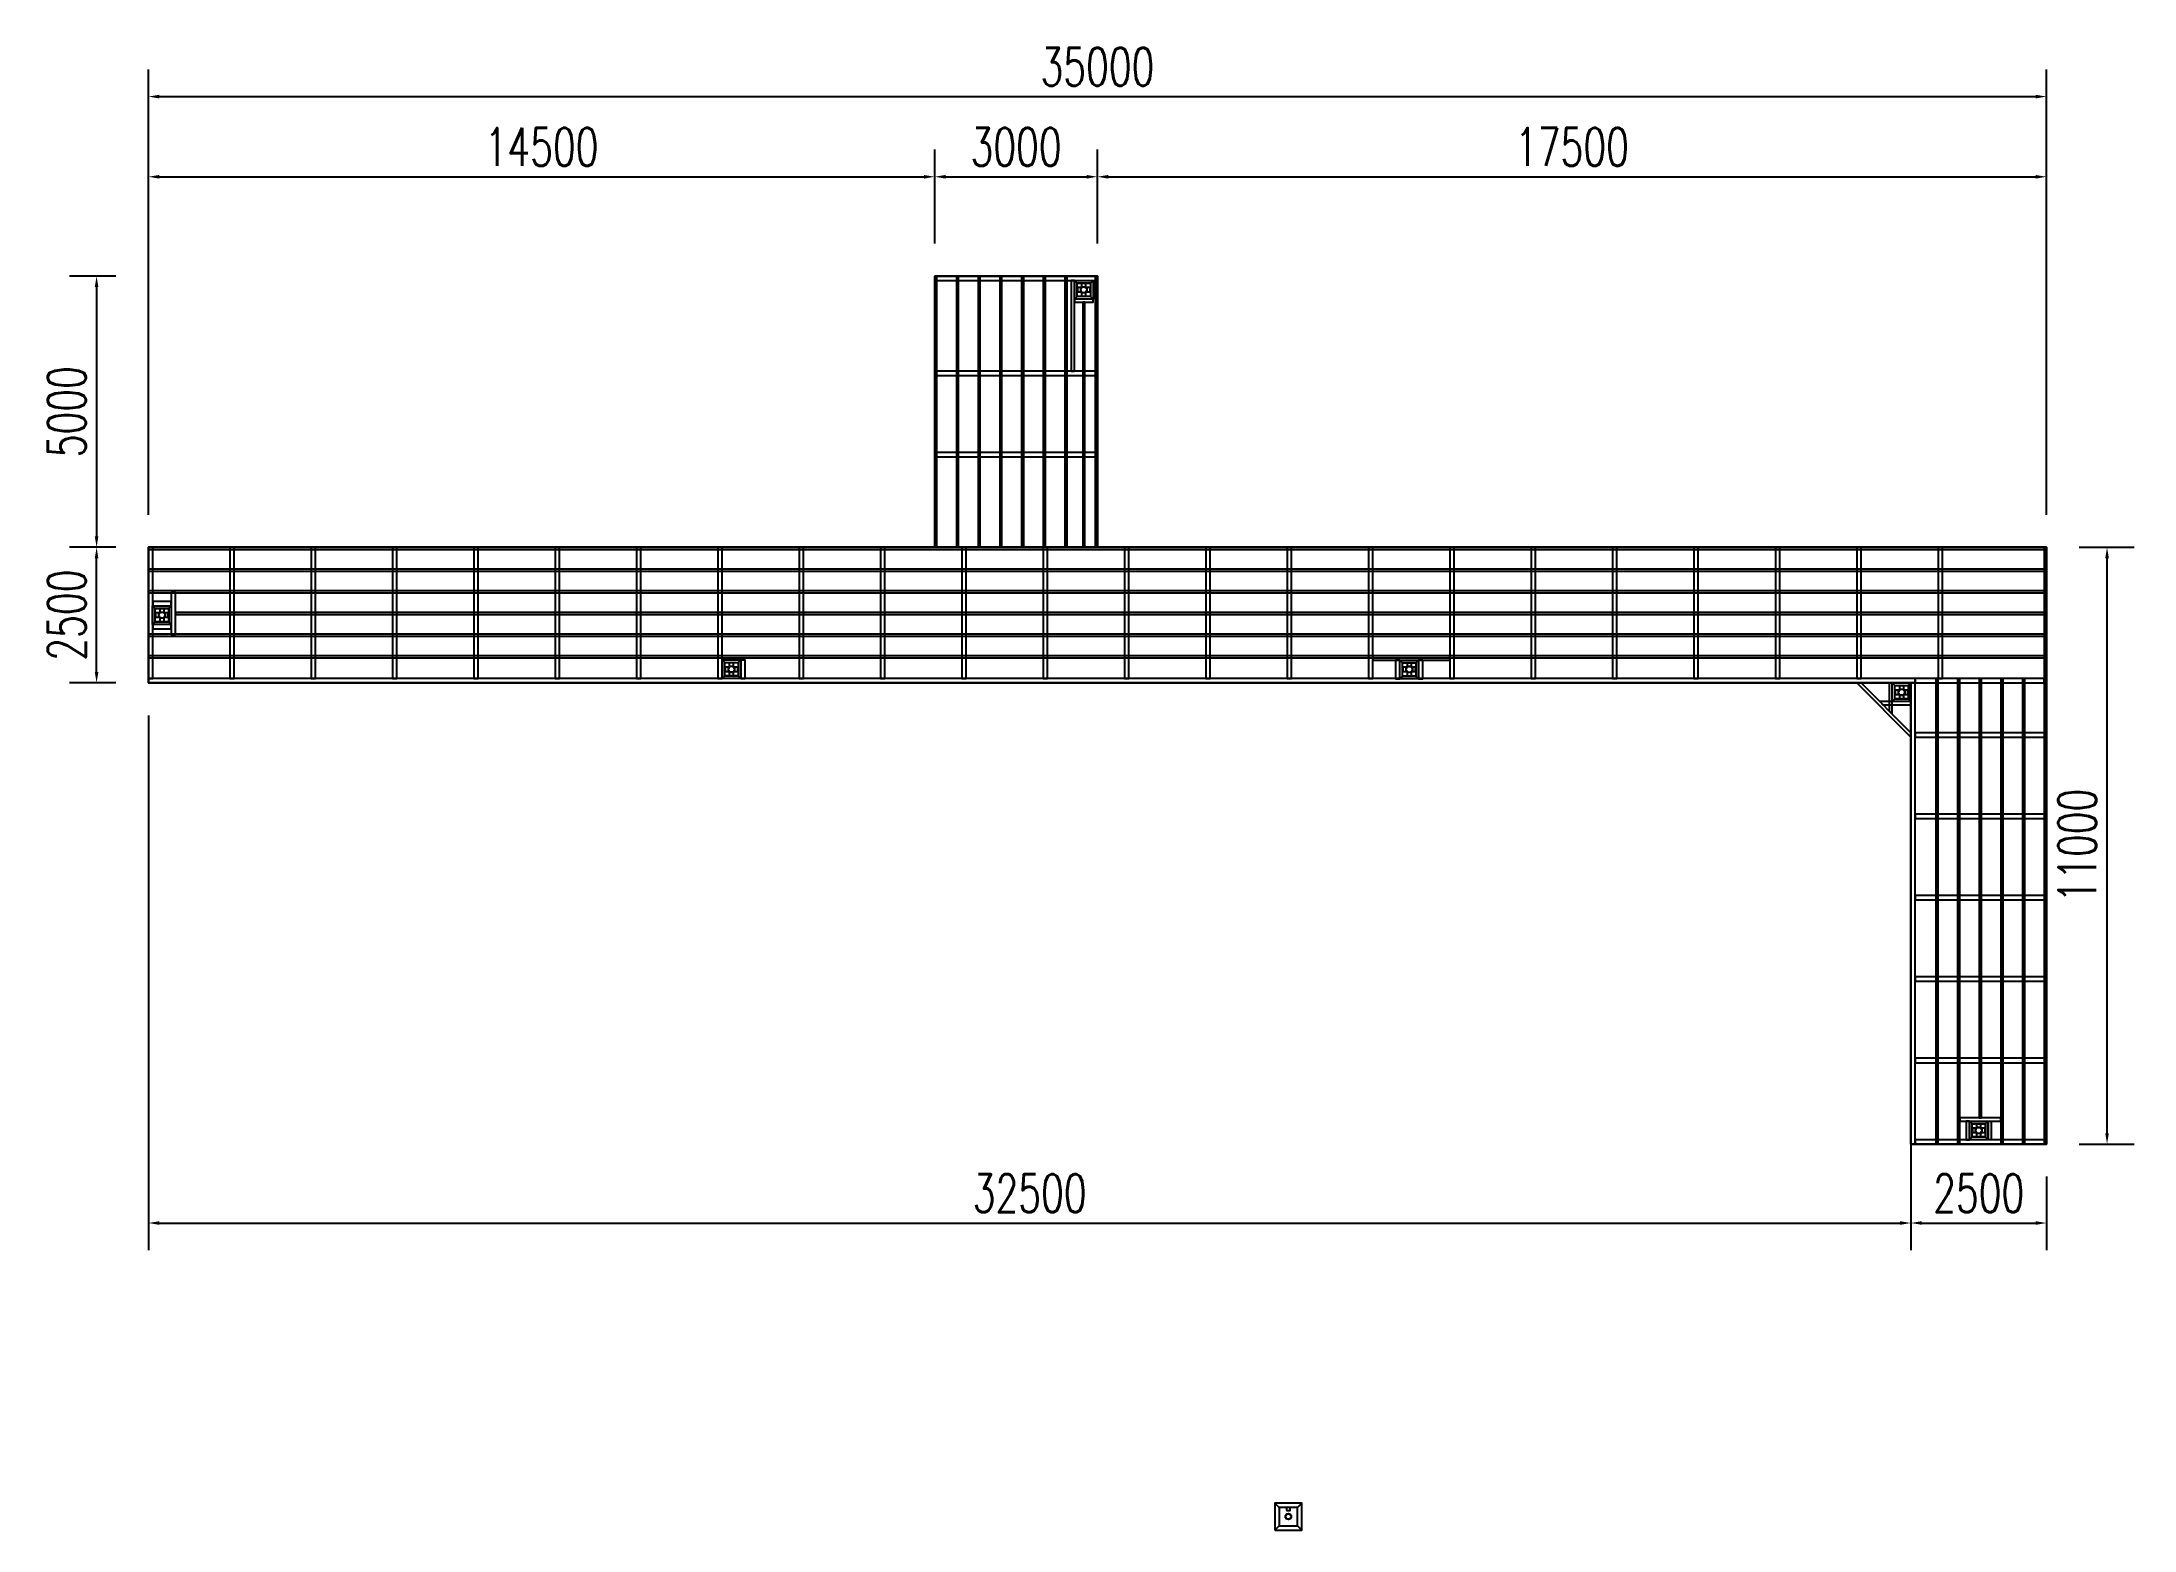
# Model space of a CAD drawing. Header units: millimetres. Extents: x -1491330 to -1355454, y 1413078 to 1531173.
# Drawn here: x -1461564 to -1422983, y 1445167 to 1472603 of the extents above; entities that cross this region are included whole.
import ezdxf

# ---------------------------------------------------------------- set-up
doc = ezdxf.new("R2010")
doc.units = ezdxf.units.MM
doc.header["$LTSCALE"] = 10
doc.layers.get('0').update_dxf_attribs({"linetype": 'CONTINUOUS'})
doc.layers.get('DEFPOINTS').update_dxf_attribs({"linetype": 'CONTINUOUS'})
for name, color, linetype in [('W-STEEL_FRAME钢架', 3, 'CONTINUOUS'), ('W-STEEL_KEEL钢龙骨', 5, 'CONTINUOUS'), ('W-WOOD_FLOOR木地板', 30, 'CONTINUOUS'), ('轮廓', 4, 'CONTINUOUS')]:
    doc.layers.add(name, color=color, linetype=linetype)
doc.styles.add('STANDARD_T3', font='simplex.shx', dxfattribs={"width": 0.7, "bigfont": 'gbcbig.shx'})
doc.dimstyles.new('W&&200', dxfattribs={"dimtxt": 700, "dimasz": 200, "dimexe": 500, "dimexo": 600, "dimgap": 200, "dimtad": 1, "dimdec": 0, "dimzin": 0, "dimdsep": 46, "dimtxsty": 'STANDARD_T3', "dimcen": 0.09, "dimclrd": 1, "dimclre": 1, "dimclrt": 7, "dimazin": 2, "dimtfac": 1, "dimtdec": 0, "dimtix": 1, "dimtmove": 2, "dimatfit": 3, "dimfxl": 0, "dimtolj": 1, "dimtzin": 0, "dimarcsym": 0})

msp = doc.modelspace()

# ---------------------------------------------------------------- blocks, each defined once
blk = doc.blocks.new('*D62')
at = {"color": 1, "lineweight": -2, "transparency": 16777216}
for p, q in [((-1459600, 1463885), (-1459600, 1470616)), ((-1445100, 1468885), (-1445100, 1470616)), ((-1459400, 1470116), (-1445300, 1470116))]:
    blk.add_line(p, q, dxfattribs=at)
at = {"color": 1, "transparency": 16777216}
for points in [[(-1459400, 1470149), (-1459400, 1470082), (-1459600, 1470116)], [(-1445300, 1470149), (-1445300, 1470082), (-1445100, 1470116)]]:
    blk.add_solid(points, dxfattribs=at)
at = {"layer": 'DEFPOINTS', "color": 0, "transparency": 16777216}
for p in [(-1445100, 1470116), (-1445100, 1468285), (-1459600, 1463285)]:
    blk.add_point(p, dxfattribs=at)
at = {"color": 7, "transparency": 16777216, "insert": (-1452350, 1470666), "char_height": 700, "attachment_point": 5, "style": 'STANDARD_T3'}
blk.add_mtext('\\A1;14500', dxfattribs=at)
blk = doc.blocks.new('*D63')
at = {"color": 1, "lineweight": -2, "transparency": 16777216}
for p, q in [((-1445100, 1468885), (-1445100, 1470616)), ((-1442100, 1468885), (-1442100, 1470616)), ((-1444900, 1470116), (-1442300, 1470116))]:
    blk.add_line(p, q, dxfattribs=at)
at = {"color": 1, "transparency": 16777216}
for points in [[(-1444900, 1470149), (-1444900, 1470082), (-1445100, 1470116)], [(-1442300, 1470149), (-1442300, 1470082), (-1442100, 1470116)]]:
    blk.add_solid(points, dxfattribs=at)
at = {"layer": 'DEFPOINTS', "color": 0, "transparency": 16777216}
for p in [(-1442100, 1470116), (-1445100, 1468285), (-1442100, 1468285)]:
    blk.add_point(p, dxfattribs=at)
at = {"color": 7, "transparency": 16777216, "insert": (-1443600, 1470666), "char_height": 700, "attachment_point": 5, "style": 'STANDARD_T3'}
blk.add_mtext('\\A1;3000', dxfattribs=at)
blk = doc.blocks.new('*D64')
at = {"color": 1, "lineweight": -2, "transparency": 16777216}
for p, q in [((-1442100, 1468885), (-1442100, 1470616)), ((-1424600, 1463885), (-1424600, 1470616)), ((-1441900, 1470116), (-1424800, 1470116))]:
    blk.add_line(p, q, dxfattribs=at)
at = {"color": 1, "transparency": 16777216}
for points in [[(-1441900, 1470149), (-1441900, 1470082), (-1442100, 1470116)], [(-1424800, 1470149), (-1424800, 1470082), (-1424600, 1470116)]]:
    blk.add_solid(points, dxfattribs=at)
at = {"layer": 'DEFPOINTS', "color": 0, "transparency": 16777216}
for p in [(-1424600, 1470116), (-1442100, 1468285), (-1424600, 1463285)]:
    blk.add_point(p, dxfattribs=at)
at = {"color": 7, "transparency": 16777216, "insert": (-1433350, 1470666), "char_height": 700, "attachment_point": 5, "style": 'STANDARD_T3'}
blk.add_mtext('\\A1;17500', dxfattribs=at)
blk = doc.blocks.new('*D65')
at = {"color": 1, "lineweight": -2, "transparency": 16777216}
for p, q in [((-1460200, 1463285), (-1461055, 1463285)), ((-1460555, 1460985), (-1460555, 1463085)), ((-1460200, 1460785), (-1461055, 1460785))]:
    blk.add_line(p, q, dxfattribs=at)
at = {"color": 1, "transparency": 16777216}
for points in [[(-1460588, 1463085), (-1460522, 1463085), (-1460555, 1463285)], [(-1460588, 1460985), (-1460522, 1460985), (-1460555, 1460785)]]:
    blk.add_solid(points, dxfattribs=at)
at = {"layer": 'DEFPOINTS', "color": 0, "transparency": 16777216}
for p in [(-1460555, 1463285), (-1459600, 1463285), (-1459600, 1460785)]:
    blk.add_point(p, dxfattribs=at)
at = {"color": 7, "transparency": 16777216, "insert": (-1461105, 1462035), "char_height": 700, "attachment_point": 5, "rotation": 90, "style": 'STANDARD_T3'}
blk.add_mtext('\\A1;2500', dxfattribs=at)
blk = doc.blocks.new('*D66')
at = {"color": 1, "lineweight": -2, "transparency": 16777216}
for p, q in [((-1459600, 1460185), (-1459600, 1450329)), ((-1427100, 1460185), (-1427100, 1450329)), ((-1459400, 1450829), (-1427300, 1450829))]:
    blk.add_line(p, q, dxfattribs=at)
at = {"color": 1, "transparency": 16777216}
for points in [[(-1459400, 1450862), (-1459400, 1450796), (-1459600, 1450829)], [(-1427300, 1450862), (-1427300, 1450796), (-1427100, 1450829)]]:
    blk.add_solid(points, dxfattribs=at)
at = {"layer": 'DEFPOINTS', "color": 0, "transparency": 16777216}
for p in [(-1459600, 1460785), (-1427100, 1460785), (-1427100, 1450829)]:
    blk.add_point(p, dxfattribs=at)
at = {"color": 7, "transparency": 16777216, "insert": (-1443350, 1451379), "char_height": 700, "attachment_point": 5, "style": 'STANDARD_T3'}
blk.add_mtext('\\A1;32500', dxfattribs=at)
blk = doc.blocks.new('*D67')
at = {"color": 1, "lineweight": -2, "transparency": 16777216}
for p, q in [((-1427100, 1451685), (-1427100, 1450329)), ((-1424600, 1451685), (-1424600, 1450329)), ((-1426900, 1450829), (-1424800, 1450829))]:
    blk.add_line(p, q, dxfattribs=at)
at = {"color": 1, "transparency": 16777216}
for points in [[(-1426900, 1450862), (-1426900, 1450796), (-1427100, 1450829)], [(-1424800, 1450862), (-1424800, 1450796), (-1424600, 1450829)]]:
    blk.add_solid(points, dxfattribs=at)
at = {"layer": 'DEFPOINTS', "color": 0, "transparency": 16777216}
for p in [(-1427100, 1452285), (-1424600, 1452285), (-1424600, 1450829)]:
    blk.add_point(p, dxfattribs=at)
at = {"color": 7, "transparency": 16777216, "insert": (-1425850, 1451379), "char_height": 700, "attachment_point": 5, "style": 'STANDARD_T3'}
blk.add_mtext('\\A1;2500', dxfattribs=at)
blk = doc.blocks.new('*D68')
at = {"color": 1, "lineweight": -2, "transparency": 16777216}
for p, q in [((-1424000, 1463285), (-1422983, 1463285)), ((-1423483, 1452485), (-1423483, 1463085)), ((-1424000, 1452285), (-1422983, 1452285))]:
    blk.add_line(p, q, dxfattribs=at)
at = {"color": 1, "transparency": 16777216}
for points in [[(-1423517, 1463085), (-1423450, 1463085), (-1423483, 1463285)], [(-1423517, 1452485), (-1423450, 1452485), (-1423483, 1452285)]]:
    blk.add_solid(points, dxfattribs=at)
at = {"layer": 'DEFPOINTS', "color": 0, "transparency": 16777216}
for p in [(-1424600, 1463285), (-1423483, 1463285), (-1424600, 1452285)]:
    blk.add_point(p, dxfattribs=at)
at = {"color": 7, "transparency": 16777216, "insert": (-1424033, 1457785), "char_height": 700, "attachment_point": 5, "rotation": 90, "style": 'STANDARD_T3'}
blk.add_mtext('\\A1;11000', dxfattribs=at)
blk = doc.blocks.new('*D69')
at = {"color": 1, "lineweight": -2, "transparency": 16777216}
for p, q in [((-1460200, 1468285), (-1461055, 1468285)), ((-1460555, 1468085), (-1460555, 1463485)), ((-1460200, 1463285), (-1461055, 1463285))]:
    blk.add_line(p, q, dxfattribs=at)
at = {"color": 1, "transparency": 16777216}
for points in [[(-1460588, 1468085), (-1460522, 1468085), (-1460555, 1468285)], [(-1460588, 1463485), (-1460522, 1463485), (-1460555, 1463285)]]:
    blk.add_solid(points, dxfattribs=at)
at = {"layer": 'DEFPOINTS', "color": 0, "transparency": 16777216}
for p in [(-1459600, 1468285), (-1460555, 1463285), (-1459600, 1463285)]:
    blk.add_point(p, dxfattribs=at)
at = {"color": 7, "transparency": 16777216, "insert": (-1461105, 1465785), "char_height": 700, "attachment_point": 5, "rotation": 90, "style": 'STANDARD_T3'}
blk.add_mtext('\\A1;5000', dxfattribs=at)
blk = doc.blocks.new('*D70')
at = {"color": 1, "lineweight": -2, "transparency": 16777216}
for p, q in [((-1459600, 1463885), (-1459600, 1472094)), ((-1424600, 1463885), (-1424600, 1472094)), ((-1459400, 1471594), (-1424800, 1471594))]:
    blk.add_line(p, q, dxfattribs=at)
at = {"color": 1, "transparency": 16777216}
for points in [[(-1459400, 1471627), (-1459400, 1471560), (-1459600, 1471594)], [(-1424800, 1471627), (-1424800, 1471560), (-1424600, 1471594)]]:
    blk.add_solid(points, dxfattribs=at)
at = {"layer": 'DEFPOINTS', "color": 0, "transparency": 16777216}
for p in [(-1424600, 1471594), (-1459600, 1463285), (-1424600, 1463285)]:
    blk.add_point(p, dxfattribs=at)
at = {"color": 7, "transparency": 16777216, "insert": (-1442100, 1472144), "char_height": 700, "attachment_point": 5, "style": 'STANDARD_T3'}
blk.add_mtext('\\A1;35000', dxfattribs=at)
blk = doc.blocks.new('内置桩')
for p, q in [((-172, 344), (172, 344)), ((-172, 0), (-172, 344)), ((-172, 344), (-122, 294)), ((-172, 0), (-122, 50)), ((172, 0), (-172, 0)), ((-127, 299), (127, 299)), ((-127, 45), (-127, 299)), ((127, 45), (-127, 45)), ((-122, 294), (122, 294)), ((-122, 50), (-122, 294)), ((122, 50), (-122, 50)), ((122, 294), (172, 344)), ((122, 294), (122, 50)), ((122, 50), (172, 0)), ((127, 299), (127, 45)), ((172, 344), (172, 0))]:
    blk.add_line(p, q)
for points in [[(-117, 132), (-57, 132), (-57, 212), (-117, 212)], [(-40, 289), (-40, 229), (40, 229), (40, 289)], [(40, 55), (40, 115), (-40, 115), (-40, 55)], [(117, 212), (57, 212), (57, 132), (117, 132)]]:
    blk.add_lwpolyline(points, close=True)
blk.add_circle((0, 172), 55)
blk = doc.blocks.new('*U72')
at = {"layer": 'W-STEEL_FRAME钢架'}
blk.add_lwpolyline([(-40, -1210), (40, -1210), (40, 1210), (-40, 1210)], close=True, dxfattribs=at)
blk = doc.blocks.new('*U73')
at = {"color": 0, "linetype": 'ByBlock', "lineweight": -2, "transparency": 16777216}
for p in [(0, 0), (1500, 0), (3000, 0), (4500, 0), (6000, 0), (7500, 0), (9000, 0), (10500, 0), (12000, 0), (13500, 0), (15000, 0), (16500, 0), (18000, 0), (19500, 0), (21000, 0), (22500, 0), (24000, 0), (25500, 0), (27000, 0), (28500, 0), (30000, 0), (31500, 0), (33000, 0)]:
    blk.add_blockref('*U72', p, dxfattribs=at)
blk = doc.blocks.new('*U74')
at = {"layer": 'W-STEEL_FRAME钢架'}
blk.add_lwpolyline([(-1210, -40), (1210, -40), (1210, 40), (-1210, 40)], close=True, dxfattribs=at)
blk = doc.blocks.new('*U75')
at = {"color": 0, "linetype": 'ByBlock', "lineweight": -2, "transparency": 16777216}
for p in [(0, 7500), (0, 6000), (0, 4500), (0, 3000), (0, 1500), (0, 0)]:
    blk.add_blockref('*U74', p, dxfattribs=at)
blk = doc.blocks.new('*U76')
at = {"layer": 'W-STEEL_FRAME钢架'}
blk.add_lwpolyline([(-1500, -40), (1500, -40), (1500, 40), (-1500, 40)], close=True, dxfattribs=at)
blk = doc.blocks.new('*U77')
at = {"color": 0, "linetype": 'ByBlock', "lineweight": -2, "transparency": 16777216}
for p in [(0, 0), (0, -1500)]:
    blk.add_blockref('*U76', p, dxfattribs=at)
blk = doc.blocks.new('*U78')
at = {"layer": 'W-STEEL_KEEL钢龙骨'}
blk.add_lwpolyline([(-20, -2500), (20, -2500), (20, 2500), (-20, 2500)], close=True, dxfattribs=at)
blk = doc.blocks.new('*U79')
at = {"color": 0, "linetype": 'ByBlock', "lineweight": -2, "transparency": 16777216}
for p in [(0, 0), (400, 0), (800, 0), (1200, 0), (1600, 0), (2000, 0), (2400, 0)]:
    blk.add_blockref('*U78', p, dxfattribs=at)

# ---------------------------------------------------------------- dimensions: what is measured, and where the dimension line sits
for base, p1, p2, picture, middle in [((-1424599.9, 1471593.7), (-1459599.9, 1463284.9), (-1424599.9, 1463284.9), '*D70', (-1442099.9, 1472143.7)), ((-1445099.9, 1470115.7), (-1459599.9, 1463284.9), (-1445099.9, 1468284.9), '*D62', (-1452349.9, 1470665.7)), ((-1442099.9, 1470115.7), (-1445099.9, 1468284.9), (-1442099.9, 1468284.9), '*D63', (-1443599.9, 1470665.7)), ((-1424599.9, 1470115.7), (-1442099.9, 1468284.9), (-1424599.9, 1463284.9), '*D64', (-1433349.9, 1470665.7)), ((-1427099.9, 1450829.1), (-1459599.9, 1460784.9), (-1427099.9, 1460784.9), '*D66', (-1443349.9, 1451379.1)), ((-1424599.9, 1450829.1), (-1427099.9, 1452284.9), (-1424599.9, 1452284.9), '*D67', (-1425849.9, 1451379.1))]:
    dim = msp.add_linear_dim(base=base, p1=p1, p2=p2, dimstyle='W&&200')
    dim.commit()
    dim.dimension.update_dxf_attribs({"geometry": picture, "text_midpoint": middle})
for base, p1, p2, picture, middle in [((-1460555.1, 1463284.9), (-1459599.9, 1468284.9), (-1459599.9, 1463284.9), '*D69', (-1461105.1, 1465784.9)), ((-1460555.1, 1463284.9), (-1459599.9, 1460784.9), (-1459599.9, 1463284.9), '*D65', (-1461105.1, 1462034.9)), ((-1423483.5, 1463284.9), (-1424599.9, 1452284.9), (-1424599.9, 1463284.9), '*D68', (-1424033.5, 1457784.9))]:
    dim = msp.add_linear_dim(base=base, p1=p1, p2=p2, angle=90, dimstyle='W&&200')
    dim.commit()
    dim.dimension.update_dxf_attribs({"geometry": picture, "text_midpoint": middle})

# ---------------------------------------------------------------- linework, layer by layer
at = {"layer": 'W-STEEL_FRAME钢架'}
msp.add_lwpolyline([(-1445099.9, 1468284.9), (-1442099.9, 1468284.9), (-1442099.9, 1463284.9), (-1424599.9, 1463284.9), (-1424599.9, 1452284.9), (-1427099.9, 1452284.9), (-1427099.9, 1459784.9), (-1428099.9, 1460784.9), (-1459599.9, 1460784.9), (-1459599.9, 1463284.9), (-1445099.9, 1463284.9), (-1445099.9, 1468284.9)], dxfattribs=at)
for points in [[(-1445099.9, 1468204.9), (-1442099.9, 1468204.9), (-1442099.9, 1468284.9), (-1445099.9, 1468284.9)], [(-1442581.9, 1466534.9), (-1442523.9, 1466534.9), (-1442523.9, 1468204.9), (-1442581.9, 1468204.9)], [(-1442523.9, 1467802.9), (-1442179.9, 1467802.9), (-1442179.9, 1467860.9), (-1442523.9, 1467860.9)], [(-1459519.9, 1462206.9), (-1459177.9, 1462206.9), (-1459177.9, 1462286.9), (-1459519.9, 1462286.9)], [(-1459177.9, 1461684.9), (-1459097.9, 1461684.9), (-1459097.9, 1462444.9), (-1459177.9, 1462444.9)], [(-1459519.9, 1461782.9), (-1459177.9, 1461782.9), (-1459177.9, 1461862.9), (-1459519.9, 1461862.9)], [(-1448675.9, 1460864.9), (-1448595.9, 1460864.9), (-1448595.9, 1461206.9), (-1448675.9, 1461206.9)], [(-1437019.9, 1461206.9), (-1435599.9, 1461206.9), (-1435599.9, 1461286.9), (-1437019.9, 1461286.9)], [(-1436601.9, 1460862.9), (-1436521.9, 1460862.9), (-1436521.9, 1461206.9), (-1436601.9, 1461206.9)], [(-1436177.9, 1460862.9), (-1436097.9, 1460862.9), (-1436097.9, 1461204.9), (-1436177.9, 1461204.9)], [(-1427501.9, 1460268.9), (-1427443.9, 1460210.9), (-1427443.9, 1460784.9), (-1427501.9, 1460784.9)], [(-1427019.9, 1460784.9), (-1424639.9, 1460784.9), (-1424639.9, 1460864.9), (-1427019.9, 1460864.9)], [(-1427615.9, 1460382.9), (-1427099.9, 1460382.9), (-1427099.9, 1460440.9), (-1427673.9, 1460440.9)], [(-1426199.9, 1452708.9), (-1425439.9, 1452708.9), (-1425439.9, 1452766.9), (-1426199.9, 1452766.9)], [(-1426079.9, 1452364.9), (-1426021.9, 1452364.9), (-1426021.9, 1452708.9), (-1426079.9, 1452708.9)], [(-1425619.9, 1452364.9), (-1425677.9, 1452364.9), (-1425677.9, 1452708.9), (-1425619.9, 1452708.9)]]:
    msp.add_lwpolyline(points, close=True, dxfattribs=at)
at = {"layer": 'W-STEEL_FRAME钢架', "color": 4}
for points in [[(-1459599.9, 1460784.9), (-1427019.9, 1460784.9), (-1427019.9, 1460864.9), (-1459599.9, 1460864.9)], [(-1428099.9, 1460784.9), (-1427099.9, 1459784.9), (-1427099.9, 1459866.9), (-1428017.9, 1460784.9)], [(-1427099.9, 1452284.9), (-1427019.9, 1452284.9), (-1427019.9, 1460784.9), (-1427099.9, 1460784.9)]]:
    msp.add_lwpolyline(points, close=True, dxfattribs=at)
at = {"layer": 'W-STEEL_KEEL钢龙骨'}
for points in [[(-1442139.9, 1463284.9), (-1442099.9, 1463284.9), (-1442099.9, 1468284.9), (-1442139.9, 1468284.9)], [(-1442371.9, 1463284.9), (-1442331.9, 1463284.9), (-1442331.9, 1467802.9), (-1442371.9, 1467802.9)], [(-1459599.9, 1463244.9), (-1424599.9, 1463244.9), (-1424599.9, 1463284.9), (-1459599.9, 1463284.9)], [(-1424639.9, 1452284.9), (-1424599.9, 1452284.9), (-1424599.9, 1463284.9), (-1424639.9, 1463284.9)], [(-1459599.9, 1462844.9), (-1424599.9, 1462844.9), (-1424599.9, 1462884.9), (-1459599.9, 1462884.9)], [(-1459599.9, 1462444.9), (-1424599.9, 1462444.9), (-1424599.9, 1462484.9), (-1459599.9, 1462484.9)], [(-1459097.9, 1462044.9), (-1424599.9, 1462044.9), (-1424599.9, 1462084.9), (-1459097.9, 1462084.9)], [(-1459599.9, 1461644.9), (-1424599.9, 1461644.9), (-1424599.9, 1461684.9), (-1459599.9, 1461684.9)], [(-1459599.9, 1461244.9), (-1424599.9, 1461244.9), (-1424599.9, 1461284.9), (-1459599.9, 1461284.9)], [(-1426639.9, 1452284.9), (-1426599.9, 1452284.9), (-1426599.9, 1460864.9), (-1426639.9, 1460864.9)], [(-1426239.9, 1452284.9), (-1426199.9, 1452284.9), (-1426199.9, 1460864.9), (-1426239.9, 1460864.9)], [(-1425839.9, 1452766.9), (-1425799.9, 1452766.9), (-1425799.9, 1460864.9), (-1425839.9, 1460864.9)], [(-1425439.9, 1452284.9), (-1425399.9, 1452284.9), (-1425399.9, 1460864.9), (-1425439.9, 1460864.9)], [(-1425039.9, 1452284.9), (-1424999.9, 1452284.9), (-1424999.9, 1460864.9), (-1425039.9, 1460864.9)], [(-1424639.9, 1452284.9), (-1424599.9, 1452284.9), (-1424599.9, 1460864.9), (-1424639.9, 1460864.9)]]:
    msp.add_lwpolyline(points, close=True, dxfattribs=at)
at = {"layer": 'W-WOOD_FLOOR木地板', "color": 3}
for p, q in [((-1438749.7, 1445587.3), (-1438829.7, 1445667.3)), ((-1438409.7, 1445587.3), (-1438329.7, 1445667.3)), ((-1438749.7, 1445247.3), (-1438829.7, 1445167.3)), ((-1438409.7, 1445247.3), (-1438329.7, 1445167.3))]:
    msp.add_line(p, q, dxfattribs=at)
for points in [[(-1438829.7, 1445167.3), (-1438329.7, 1445167.3), (-1438329.7, 1445667.3), (-1438829.7, 1445667.3)], [(-1438749.7, 1445247.3), (-1438409.7, 1445247.3), (-1438409.7, 1445587.3), (-1438749.7, 1445587.3)], [(-1438614.7, 1445527.3), (-1438544.7, 1445527.3), (-1438544.7, 1445587.3), (-1438614.7, 1445587.3)]]:
    msp.add_lwpolyline(points, close=True, dxfattribs=at)
for radius in [55, 50]:
    msp.add_circle((-1438579.7, 1445417.3), radius, dxfattribs=at)
at = {"layer": '轮廓'}
msp.add_lwpolyline([(-1427099.9, 1452284.9), (-1427099.9, 1460784.9), (-1459599.9, 1460784.9), (-1459599.9, 1463284.9), (-1424599.9, 1463284.9), (-1424599.9, 1452284.9)], close=True, dxfattribs=at)

# ---------------------------------------------------------------- block references
for name, p in [('*U79', (-1445079.9, 1465784.9)), ('内置桩', (-1442351.9, 1467860.9)), ('*U77', (-1443599.9, 1466494.9)), ('*U73', (-1459559.9, 1462074.9)), ('内置桩', (-1459349.9, 1461862.9)), ('内置桩', (-1448847.9, 1460864.9)), ('内置桩', (-1436349.9, 1460862.9)), ('内置桩', (-1427271.9, 1460440.9)), ('*U75', (-1425809.9, 1452324.9)), ('内置桩', (-1425849.9, 1452364.9))]:
    msp.add_blockref(name, p)

msp.set_redraw_order([(e.dxf.handle, doc.entitydb.next_handle()) for e in msp.query("TEXT MTEXT ATTDEF DIMENSION ARC_DIMENSION")])  # texts and dimensions are drawn at this point

doc.saveas('drawing.dxf')
